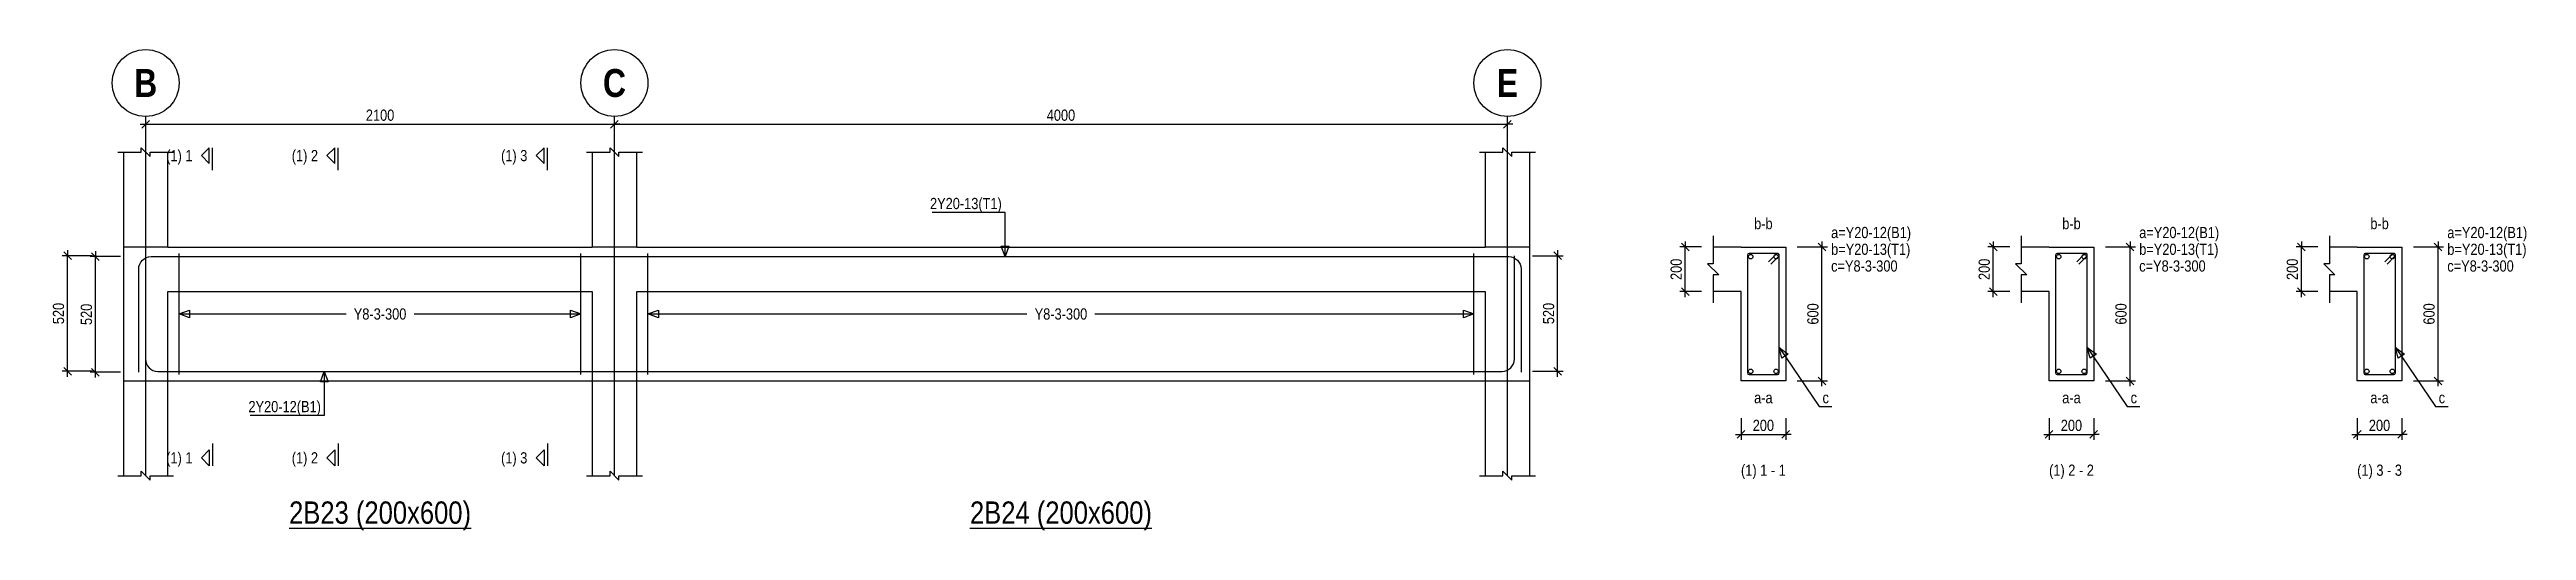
# Model space of a CAD drawing. Extents: x 0 to 206258, y -403073 to 0.
# Drawn here: x 66433 to 88623, y -220734 to -216424 of the extents above; entities that cross this region are included whole.
import ezdxf
from ezdxf.enums import TextEntityAlignment as Align
from ezdxf.lldxf.tags import DXFTag

# ---------------------------------------------------------------- set-up
doc = ezdxf.new("R2010")
doc.units = 0
doc.header["$LTSCALE"] = 1000
for name, color, linetype in [('Axis Circle(Dir 2)', 150, 'Continuous'), ('Axis Label(Dir 1)', 7, 'Continuous'), ('Axis Line(Dir 2)', 150, 'CENTER2'), ('Break Line', 5, 'Continuous'), ('Dimension Line', 5, 'Continuous'), ('Front Elevation Line', 40, 'Continuous'), ('Leader Line', 5, 'Continuous'), ('Link Line', 3, 'Continuous'), ('Rebar Label', 6, 'Continuous'), ('Rebar Line', 7, 'Continuous'), ('Section Label', 1, 'Continuous'), ('Section Line', 1, 'Continuous'), ('Top Rebar Label', 6, 'Continuous'), ('Top Rebar Line', 7, 'Continuous')]:
    doc.layers.add(name, color=color, linetype=linetype)
for name, color, linetype, true_color in [('Beam Label(D)', 94, 'Continuous', 0x008100), ('Beam Line(D)', 112, 'Continuous', 0x00bd5e), ('Link Label', 94, 'Continuous', 0x008100)]:
    doc.layers.add(name, color=color, linetype=linetype, true_color=true_color)
doc.styles.add('Axis Label(Dir 1)', font='ARIALNB.TTF', dxfattribs={"height": 250})
doc.styles.add('Beam Label(D)', font='ARIALN.TTF', dxfattribs={"height": 200})
doc.styles.add('Dimension Text', font='ARIALN.TTF', dxfattribs={"height": 100})
doc.styles.add('Link Label', font='ARIALN.TTF', dxfattribs={"height": 100})
doc.styles.add('Rebar Label', font='ARIALN.TTF', dxfattribs={"height": 100})
doc.styles.add('Section Label', font='ARIALN.TTF', dxfattribs={"height": 100})
doc.styles.add('Top Rebar Label', font='ARIALN.TTF', dxfattribs={"height": 100})
tags = doc.linetypes.add('CENTER2', pattern=[1.125, 0.75, -0.125, 0.125, -0.125]).pattern_tags.tags
tags[10:11] = [DXFTag(74, 4), DXFTag(75, 0), DXFTag(340, '0'), DXFTag(46, 0.0), DXFTag(50, 0.0), DXFTag(44, 0.0), DXFTag(45, 0.0)]
tags[8:9] = [DXFTag(74, 4), DXFTag(75, 0), DXFTag(340, '0'), DXFTag(46, 0.0), DXFTag(50, 0.0), DXFTag(44, 0.0), DXFTag(45, 0.0)]
tags[6:7] = [DXFTag(74, 4), DXFTag(75, 0), DXFTag(340, '0'), DXFTag(46, 0.0), DXFTag(50, 0.0), DXFTag(44, 0.0), DXFTag(45, 0.0)]
tags[4:5] = [DXFTag(74, 4), DXFTag(75, 0), DXFTag(340, '0'), DXFTag(46, 0.0), DXFTag(50, 0.0), DXFTag(44, 0.0), DXFTag(45, 0.0)]
doc.dimstyles.new('BEAM', dxfattribs={"dimtxt": 100, "dimasz": 30, "dimexe": 48.3, "dimexo": 103.5, "dimgap": 30, "dimtad": 1, "dimtoh": 1, "dimdec": 1, "dimlfac": 0.5, "dimdsep": 46, "dimtxsty": 'Dimension Text', "dimblk": 'PCDIM_TICK', "dimcen": 0.09, "dimclrd": 5, "dimclre": 5, "dimclrt": 5, "dimadec": 1, "dimazin": 0, "dimtp": 1, "dimtm": 1, "dimtfac": 1, "dimtdec": 4, "dimtofl": 0, "dimtmove": 0, "dimatfit": 3, "dimfxl": 1, "dimtolj": 1, "dimtzin": 0, "dimarcsym": 0})

msp = doc.modelspace()

# ---------------------------------------------------------------- texts
at = {"layer": 'Axis Label(Dir 1)', "transparency": 33554687, "style": 'Axis Label(Dir 1)'}
for s, p in [('B', (67293.965, -216724.284)), ('C', (71493.965, -216724.284)), ('E', (79493.965, -216724.284))]:
    msp.add_text(s, height=250, dxfattribs=at).set_placement(p, align=Align.MIDDLE_CENTER)
at = {"layer": 'Beam Label(D)', "transparency": 33554687, "style": 'Beam Label(D)'}
for s, p in [('%%U2B23 (200x600)', (69393.965, -220474.284)), ('%%U2B24 (200x600)', (75493.965, -220474.284))]:
    msp.add_text(s, height=200, dxfattribs=at).set_placement(p, align=Align.TOP_CENTER)
at = {"layer": 'Link Label', "transparency": 33554687, "style": 'Link Label'}
for s, p in [(' c=Y8-3-300', (82361.964, -218414.284)), (' c=Y8-3-300', (85122.203, -218414.284)), (' c=Y8-3-300', (87882.442, -218414.284)), ('c', (82316.964, -219594.284)), ('c', (85077.203, -219594.284)), ('c', (87837.442, -219594.284))]:
    msp.add_text(s, height=100, dxfattribs=at).set_placement(p)
for p in [(69393.965, -218794.284), (75493.965, -218794.284)]:
    msp.add_text('Y8-3-300', height=100, dxfattribs=at).set_placement(p, align=Align.MIDDLE_CENTER)
at = {"layer": 'Rebar Label', "transparency": 33554687, "style": 'Rebar Label'}
for s, p in [('b-b', (81786.964, -218064.284)), ('b-b', (84547.203, -218064.284)), ('b-b', (87307.442, -218064.284)), ('a-a', (81786.964, -219624.284)), ('a-a', (84547.203, -219624.284)), ('a-a', (87307.442, -219624.284))]:
    msp.add_text(s, height=100, dxfattribs=at).set_placement(p, align=Align.BOTTOM_CENTER)
for p in [(82361.964, -218114.284), (85122.203, -218114.284), (87882.442, -218114.284)]:
    msp.add_text(' a=Y20-12(B1)', height=100, dxfattribs=at).set_placement(p)
msp.add_text(' 2Y20-12(B1)', height=100, dxfattribs=at).set_placement((68863.965, -219674.284), align=Align.RIGHT)
at = {"layer": 'Section Label', "transparency": 33554687, "style": 'Section Label'}
for s, p in [('(1) 1', (67713.254, -217374.994)), ('(1) 2', (68838.254, -217374.994)), ('(1) 3', (70713.254, -217374.994)), ('(1) 1', (67713.254, -220083.573)), ('(1) 2', (68838.254, -220083.573)), ('(1) 3', (70713.254, -220083.573))]:
    msp.add_text(s, height=100, dxfattribs=at).set_placement(p, align=Align.MIDDLE_RIGHT)
for s, p in [('(1) 1 - 1', (81786.964, -220274.284)), ('(1) 2 - 2', (84547.203, -220274.284)), ('(1) 3 - 3', (87307.442, -220274.284))]:
    msp.add_text(s, height=100, dxfattribs=at).set_placement(p, align=Align.BOTTOM_CENTER)
at = {"layer": 'Top Rebar Label', "transparency": 33554687, "style": 'Top Rebar Label'}
msp.add_text(' 2Y20-13(T1)', height=100, dxfattribs=at).set_placement((74963.965, -217854.284), align=Align.RIGHT)
for p in [(82361.964, -218264.284), (85122.203, -218264.284), (87882.442, -218264.284)]:
    msp.add_text(' b=Y20-13(T1)', height=100, dxfattribs=at).set_placement(p)

# ---------------------------------------------------------------- blocks, each defined once
blk = doc.blocks.new('PCDIM_TICK')
at = {"layer": 'Dimension Line', "color": 0, "transparency": 33554687}
for p, q in [((1.15, 1.15), (-1.15, -1.15)), ((1.61, 0), (0, 0))]:
    blk.add_line(p, q, dxfattribs=at)
blk = doc.blocks.new('*U2977')
at = {"layer": 'Dimension Line', "color": 5, "true_color": 0x0000ff, "transparency": 16777216}
for p, q in [((67068, -218280), (66796, -218280)), ((66844, -219316), (66844, -218280)), ((67068, -219316), (66796, -219316))]:
    blk.add_line(p, q, dxfattribs=at)
at = {"layer": 'Dimension Line', "color": 5, "true_color": 0x0000ff, "transparency": 16777216, "xscale": 30, "yscale": 30}
for p, rotation in [((66844, -218280), 89.99999999999447), ((66844, -219316), 269.9999999999834)]:
    blk.add_blockref('PCDIM_TICK', p, dxfattribs=dict(at, rotation=rotation))
at = {"layer": 'Dimension Line', "color": 5, "true_color": 0x0000ff, "transparency": 16777216, "insert": (66814, -218798), "char_height": 100, "width": 181.5, "attachment_point": 8, "rotation": 90, "style": 'Dimension Text'}
blk.add_mtext('520', dxfattribs=at)
blk = doc.blocks.new('*U2978')
at = {"layer": 'Dimension Line', "color": 5, "true_color": 0x0000ff, "transparency": 16777216}
for p, q in [((66818, -218272), (66546, -218272)), ((66594, -219308), (66594, -218272)), ((66818, -219308), (66546, -219308))]:
    blk.add_line(p, q, dxfattribs=at)
at = {"layer": 'Dimension Line', "color": 5, "true_color": 0x0000ff, "transparency": 16777216, "xscale": 30, "yscale": 30}
for p, rotation in [((66594, -218272), 89.99999999999447), ((66594, -219308), 269.9999999999834)]:
    blk.add_blockref('PCDIM_TICK', p, dxfattribs=dict(at, rotation=rotation))
at = {"layer": 'Dimension Line', "color": 5, "true_color": 0x0000ff, "transparency": 16777216, "insert": (66564, -218790), "char_height": 100, "width": 181.5, "attachment_point": 8, "rotation": 90, "style": 'Dimension Text'}
blk.add_mtext('520', dxfattribs=at)
blk = doc.blocks.new('*U2979')
at = {"layer": 'Dimension Line', "color": 5, "true_color": 0x0000ff, "transparency": 16777216}
for p, q in [((67294, -217241), (67294, -217046)), ((67294, -217094), (71494, -217094)), ((71494, -217241), (71494, -217046))]:
    blk.add_line(p, q, dxfattribs=at)
at = {"layer": 'Dimension Line', "color": 5, "true_color": 0x0000ff, "transparency": 16777216, "xscale": 30, "yscale": 30, "rotation": 180.0000000000004}
blk.add_blockref('PCDIM_TICK', (67294, -217094), dxfattribs=at)
at = {"layer": 'Dimension Line', "color": 5, "true_color": 0x0000ff, "transparency": 16777216, "xscale": 30, "yscale": 30}
blk.add_blockref('PCDIM_TICK', (71494, -217094), dxfattribs=at)
at = {"layer": 'Dimension Line', "color": 5, "true_color": 0x0000ff, "transparency": 16777216, "insert": (69394, -217064), "char_height": 100, "width": 247.25, "attachment_point": 8, "style": 'Dimension Text'}
blk.add_mtext('2100', dxfattribs=at)
blk = doc.blocks.new('*U2989')
at = {"layer": 'Dimension Line', "color": 5, "true_color": 0x0000ff, "transparency": 16777216}
for p, q in [((79719, -218272), (79992, -218272)), ((79944, -219308), (79944, -218272)), ((79719, -219308), (79992, -219308))]:
    blk.add_line(p, q, dxfattribs=at)
at = {"layer": 'Dimension Line', "color": 5, "true_color": 0x0000ff, "transparency": 16777216, "xscale": 30, "yscale": 30}
for p, rotation in [((79944, -218272), 89.99999999999447), ((79944, -219308), 269.9999999999834)]:
    blk.add_blockref('PCDIM_TICK', p, dxfattribs=dict(at, rotation=rotation))
at = {"layer": 'Dimension Line', "color": 5, "true_color": 0x0000ff, "transparency": 16777216, "insert": (79914, -218790), "char_height": 100, "width": 181.5, "attachment_point": 8, "rotation": 90, "style": 'Dimension Text'}
blk.add_mtext('520', dxfattribs=at)
blk = doc.blocks.new('*U2990')
at = {"layer": 'Dimension Line', "color": 5, "true_color": 0x0000ff, "transparency": 16777216}
for p, q in [((71494, -217241), (71494, -217046)), ((71494, -217094), (79494, -217094)), ((79494, -217241), (79494, -217046))]:
    blk.add_line(p, q, dxfattribs=at)
at = {"layer": 'Dimension Line', "color": 5, "true_color": 0x0000ff, "transparency": 16777216, "xscale": 30, "yscale": 30, "rotation": 180.0000000000004}
blk.add_blockref('PCDIM_TICK', (71494, -217094), dxfattribs=at)
at = {"layer": 'Dimension Line', "color": 5, "true_color": 0x0000ff, "transparency": 16777216, "xscale": 30, "yscale": 30}
blk.add_blockref('PCDIM_TICK', (79494, -217094), dxfattribs=at)
at = {"layer": 'Dimension Line', "color": 5, "true_color": 0x0000ff, "transparency": 16777216, "insert": (75494, -217064), "char_height": 100, "width": 249.2, "attachment_point": 8, "style": 'Dimension Text'}
blk.add_mtext('4000', dxfattribs=at)
blk = doc.blocks.new('*U2980')
at = {"layer": 'Dimension Line', "color": 5, "true_color": 0x0000ff, "transparency": 16777216}
for p, q in [((82090, -218194), (82360, -218194)), ((82312, -219394), (82312, -218194)), ((82090, -219394), (82360, -219394))]:
    blk.add_line(p, q, dxfattribs=at)
at = {"layer": 'Dimension Line', "color": 5, "true_color": 0x0000ff, "transparency": 16777216, "xscale": 30, "yscale": 30}
for p, rotation in [((82312, -218194), 89.99999999999447), ((82312, -219394), 269.9999999999834)]:
    blk.add_blockref('PCDIM_TICK', p, dxfattribs=dict(at, rotation=rotation))
at = {"layer": 'Dimension Line', "color": 5, "true_color": 0x0000ff, "transparency": 16777216, "insert": (82282, -218794), "char_height": 100, "width": 181.97, "attachment_point": 8, "rotation": 90, "style": 'Dimension Text'}
blk.add_mtext('600', dxfattribs=at)
blk = doc.blocks.new('*U2981')
at = {"layer": 'Dimension Line', "color": 5, "true_color": 0x0000ff, "transparency": 16777216}
for p, q in [((81233, -218194), (81039, -218194)), ((81087, -218594), (81087, -218194)), ((81233, -218594), (81039, -218594))]:
    blk.add_line(p, q, dxfattribs=at)
at = {"layer": 'Dimension Line', "color": 5, "true_color": 0x0000ff, "transparency": 16777216, "xscale": 30, "yscale": 30}
for p, rotation in [((81087, -218194), 89.99999999999447), ((81087, -218594), 269.9999999999834)]:
    blk.add_blockref('PCDIM_TICK', p, dxfattribs=dict(at, rotation=rotation))
at = {"layer": 'Dimension Line', "color": 5, "true_color": 0x0000ff, "transparency": 16777216, "insert": (81057, -218394), "char_height": 100, "width": 182.77, "attachment_point": 8, "rotation": 90, "style": 'Dimension Text'}
blk.add_mtext('200', dxfattribs=at)
blk = doc.blocks.new('*U2982')
at = {"layer": 'Dimension Line', "color": 5, "true_color": 0x0000ff, "transparency": 16777216}
for p, q in [((81587, -219728), (81587, -219923)), ((81587, -219874), (81987, -219874)), ((81987, -219728), (81987, -219923))]:
    blk.add_line(p, q, dxfattribs=at)
at = {"layer": 'Dimension Line', "color": 5, "true_color": 0x0000ff, "transparency": 16777216, "xscale": 30, "yscale": 30, "rotation": 180.0000000000004}
blk.add_blockref('PCDIM_TICK', (81587, -219874), dxfattribs=at)
at = {"layer": 'Dimension Line', "color": 5, "true_color": 0x0000ff, "transparency": 16777216, "xscale": 30, "yscale": 30}
blk.add_blockref('PCDIM_TICK', (81987, -219874), dxfattribs=at)
at = {"layer": 'Dimension Line', "color": 5, "true_color": 0x0000ff, "transparency": 16777216, "insert": (81787, -219844), "char_height": 100, "width": 182.77, "attachment_point": 8, "style": 'Dimension Text'}
blk.add_mtext('200', dxfattribs=at)
blk = doc.blocks.new('*U2983')
at = {"layer": 'Dimension Line', "color": 5, "true_color": 0x0000ff, "transparency": 16777216}
for p, q in [((84851, -218194), (85121, -218194)), ((85072, -219394), (85072, -218194)), ((84851, -219394), (85121, -219394))]:
    blk.add_line(p, q, dxfattribs=at)
at = {"layer": 'Dimension Line', "color": 5, "true_color": 0x0000ff, "transparency": 16777216, "xscale": 30, "yscale": 30}
for p, rotation in [((85072, -218194), 89.99999999999447), ((85072, -219394), 269.9999999999834)]:
    blk.add_blockref('PCDIM_TICK', p, dxfattribs=dict(at, rotation=rotation))
at = {"layer": 'Dimension Line', "color": 5, "true_color": 0x0000ff, "transparency": 16777216, "insert": (85042, -218794), "char_height": 100, "width": 181.97, "attachment_point": 8, "rotation": 90, "style": 'Dimension Text'}
blk.add_mtext('600', dxfattribs=at)
blk = doc.blocks.new('*U2984')
at = {"layer": 'Dimension Line', "color": 5, "true_color": 0x0000ff, "transparency": 16777216}
for p, q in [((83994, -218194), (83799, -218194)), ((83847, -218594), (83847, -218194)), ((83994, -218594), (83799, -218594))]:
    blk.add_line(p, q, dxfattribs=at)
at = {"layer": 'Dimension Line', "color": 5, "true_color": 0x0000ff, "transparency": 16777216, "xscale": 30, "yscale": 30}
for p, rotation in [((83847, -218194), 89.99999999999447), ((83847, -218594), 269.9999999999834)]:
    blk.add_blockref('PCDIM_TICK', p, dxfattribs=dict(at, rotation=rotation))
at = {"layer": 'Dimension Line', "color": 5, "true_color": 0x0000ff, "transparency": 16777216, "insert": (83817, -218394), "char_height": 100, "width": 182.77, "attachment_point": 8, "rotation": 90, "style": 'Dimension Text'}
blk.add_mtext('200', dxfattribs=at)
blk = doc.blocks.new('*U2985')
at = {"layer": 'Dimension Line', "color": 5, "true_color": 0x0000ff, "transparency": 16777216}
for p, q in [((84347, -219728), (84347, -219923)), ((84347, -219874), (84747, -219874)), ((84747, -219728), (84747, -219923))]:
    blk.add_line(p, q, dxfattribs=at)
at = {"layer": 'Dimension Line', "color": 5, "true_color": 0x0000ff, "transparency": 16777216, "xscale": 30, "yscale": 30, "rotation": 180.0000000000004}
blk.add_blockref('PCDIM_TICK', (84347, -219874), dxfattribs=at)
at = {"layer": 'Dimension Line', "color": 5, "true_color": 0x0000ff, "transparency": 16777216, "xscale": 30, "yscale": 30}
blk.add_blockref('PCDIM_TICK', (84747, -219874), dxfattribs=at)
at = {"layer": 'Dimension Line', "color": 5, "true_color": 0x0000ff, "transparency": 16777216, "insert": (84547, -219844), "char_height": 100, "width": 182.77, "attachment_point": 8, "style": 'Dimension Text'}
blk.add_mtext('200', dxfattribs=at)
blk = doc.blocks.new('*U2986')
at = {"layer": 'Dimension Line', "color": 5, "true_color": 0x0000ff, "transparency": 16777216}
for p, q in [((87611, -218194), (87881, -218194)), ((87832, -219394), (87832, -218194)), ((87611, -219394), (87881, -219394))]:
    blk.add_line(p, q, dxfattribs=at)
at = {"layer": 'Dimension Line', "color": 5, "true_color": 0x0000ff, "transparency": 16777216, "xscale": 30, "yscale": 30}
for p, rotation in [((87832, -218194), 89.99999999999447), ((87832, -219394), 269.9999999999834)]:
    blk.add_blockref('PCDIM_TICK', p, dxfattribs=dict(at, rotation=rotation))
at = {"layer": 'Dimension Line', "color": 5, "true_color": 0x0000ff, "transparency": 16777216, "insert": (87802, -218794), "char_height": 100, "width": 181.97, "attachment_point": 8, "rotation": 90, "style": 'Dimension Text'}
blk.add_mtext('600', dxfattribs=at)
blk = doc.blocks.new('*U2987')
at = {"layer": 'Dimension Line', "color": 5, "true_color": 0x0000ff, "transparency": 16777216}
for p, q in [((86754, -218194), (86559, -218194)), ((86607, -218594), (86607, -218194)), ((86754, -218594), (86559, -218594))]:
    blk.add_line(p, q, dxfattribs=at)
at = {"layer": 'Dimension Line', "color": 5, "true_color": 0x0000ff, "transparency": 16777216, "xscale": 30, "yscale": 30}
for p, rotation in [((86607, -218194), 89.99999999999447), ((86607, -218594), 269.9999999999834)]:
    blk.add_blockref('PCDIM_TICK', p, dxfattribs=dict(at, rotation=rotation))
at = {"layer": 'Dimension Line', "color": 5, "true_color": 0x0000ff, "transparency": 16777216, "insert": (86577, -218394), "char_height": 100, "width": 182.77, "attachment_point": 8, "rotation": 90, "style": 'Dimension Text'}
blk.add_mtext('200', dxfattribs=at)
blk = doc.blocks.new('*U2988')
at = {"layer": 'Dimension Line', "color": 5, "true_color": 0x0000ff, "transparency": 16777216}
for p, q in [((87107, -219728), (87107, -219923)), ((87107, -219874), (87507, -219874)), ((87507, -219728), (87507, -219923))]:
    blk.add_line(p, q, dxfattribs=at)
at = {"layer": 'Dimension Line', "color": 5, "true_color": 0x0000ff, "transparency": 16777216, "xscale": 30, "yscale": 30, "rotation": 180.0000000000004}
blk.add_blockref('PCDIM_TICK', (87107, -219874), dxfattribs=at)
at = {"layer": 'Dimension Line', "color": 5, "true_color": 0x0000ff, "transparency": 16777216, "xscale": 30, "yscale": 30}
blk.add_blockref('PCDIM_TICK', (87507, -219874), dxfattribs=at)
at = {"layer": 'Dimension Line', "color": 5, "true_color": 0x0000ff, "transparency": 16777216, "insert": (87307, -219844), "char_height": 100, "width": 182.77, "attachment_point": 8, "style": 'Dimension Text'}
blk.add_mtext('200', dxfattribs=at)

# ---------------------------------------------------------------- dimensions: what is measured, and where the dimension line sits
at = {"layer": 'Dimension Line', "transparency": 33554687}
for base, p1, p2, text, picture, middle in [((69393.965, -217094.284), (67293.965, -217344.284), (71493.965, -217344.284), '2100', '*U2979', (69393.965, -217094.284)), ((75493.965, -217094.284), (71493.965, -217344.284), (79493.965, -217344.284), '4000', '*U2990', (75493.965, -217094.284)), ((81786.964, -219874.284), (81586.964, -219624.284), (81986.964, -219624.284), '200', '*U2982', (81786.964, -219874.284)), ((84547.203, -219874.284), (84347.203, -219624.284), (84747.203, -219624.284), '200', '*U2985', (84547.203, -219874.284)), ((87307.442, -219874.284), (87107.442, -219624.284), (87507.442, -219624.284), '200', '*U2988', (87307.442, -219874.284))]:
    dim = msp.add_linear_dim(base=base, p1=p1, p2=p2, text=text, dimstyle='BEAM', override={"dimscale": 1, "dimtxt": 100, "dimasz": 30, "dimexe": 48.3, "dimexo": 103.5, "dimgap": 30, "dimtad": 1, "dimtih": 0, "dimdec": 1, "dimlfac": 0.5, "dimzin": 8, "dimlunit": 2, "dimpost": '', "dimtxsty": 'Dimension Text', "dimblk": 'PCDIM_TICK', "dimse1": 0, "dimse2": 0, "dimsd2": 0, "dimclrd": 5, "dimclre": 5, "dimclrt": 5, "dimaunit": 0, "dimadec": 1, "dimazin": 0, "dimtol": 0, "dimtp": 1, "dimtm": 1, "dimtmove": 0}, dxfattribs=at)
    dim.commit()
    dim.dimension.update_dxf_attribs({"geometry": picture, "text_midpoint": middle})
for base, p1, p2, text, picture, middle in [((66593.965, -218790.284), (66921.965, -219308.284), (66921.965, -218272.284), '520', '*U2978', (66593.965, -218790.284)), ((66843.965, -218798.284), (67171.965, -219316.284), (67171.965, -218280.284), '520', '*U2977', (66843.965, -218798.284)), ((79943.964, -218790.284), (79615.964, -219308.284), (79615.965, -218272.284), '520', '*U2989', (79943.964, -218790.284)), ((81086.964, -218394.284), (81336.964, -218594.284), (81336.964, -218194.284), '200', '*U2981', (81086.964, -218394.284)), ((82311.964, -218794.284), (81986.964, -219394.284), (81986.964, -218194.284), '600', '*U2980', (82311.964, -218794.284)), ((83847.203, -218394.284), (84097.203, -218594.284), (84097.203, -218194.284), '200', '*U2984', (83847.203, -218394.284)), ((85072.203, -218794.284), (84747.203, -219394.284), (84747.203, -218194.284), '600', '*U2983', (85072.203, -218794.284)), ((86607.442, -218394.284), (86857.442, -218594.284), (86857.442, -218194.284), '200', '*U2987', (86607.442, -218394.284)), ((87832.442, -218794.284), (87507.442, -219394.284), (87507.442, -218194.284), '600', '*U2986', (87832.442, -218794.284))]:
    dim = msp.add_linear_dim(base=base, p1=p1, p2=p2, angle=90, text=text, dimstyle='BEAM', override={"dimscale": 1, "dimtxt": 100, "dimasz": 30, "dimexe": 48.3, "dimexo": 103.5, "dimgap": 30, "dimtad": 1, "dimtih": 0, "dimdec": 1, "dimlfac": 0.5, "dimzin": 8, "dimlunit": 2, "dimpost": '', "dimtxsty": 'Dimension Text', "dimblk": 'PCDIM_TICK', "dimse1": 0, "dimse2": 0, "dimsd2": 0, "dimclrd": 5, "dimclre": 5, "dimclrt": 5, "dimaunit": 0, "dimadec": 1, "dimazin": 0, "dimtol": 0, "dimtp": 1, "dimtm": 1, "dimtmove": 0}, dxfattribs=at)
    dim.commit()
    dim.dimension.update_dxf_attribs({"geometry": picture, "text_midpoint": middle})

# ---------------------------------------------------------------- linework, layer by layer
at = {"layer": 'Axis Circle(Dir 2)', "transparency": 33554687}
for centre in [(67293.965, -216724.284), (71493.965, -216724.284), (79493.965, -216724.284)]:
    msp.add_circle(centre, 300, dxfattribs=at)
at = {"layer": 'Axis Line(Dir 2)', "transparency": 33554687}
for points in [[(67293.965, -220244.284), (67293.965, -217024.284)], [(71493.965, -220244.284), (71493.965, -217024.284)], [(79493.965, -220244.284), (79493.965, -217024.284)]]:
    msp.add_lwpolyline(points, dxfattribs=at)
at = {"layer": 'Beam Line(D)', "transparency": 33554687}
for points in [[(67093.965, -217344.284), (67093.965, -218194.284)], [(67493.965, -218194.284), (67493.965, -217344.284)], [(71293.965, -217344.284), (71293.965, -218194.284)], [(71693.965, -218194.284), (71693.965, -217344.284)], [(79293.965, -217344.284), (79293.965, -218194.284)], [(79693.965, -218194.284), (79693.965, -217344.284)], [(67093.965, -218194.284), (67093.965, -220244.284)], [(67493.965, -218194.284), (71293.965, -218194.284)], [(71693.965, -218194.284), (79293.965, -218194.284)], [(79693.965, -220244.284), (79693.965, -218194.284)], [(81586.964, -218194.284), (81986.964, -218194.284), (81986.964, -219394.284), (81586.964, -219394.284), (81586.964, -218594.284), (81336.964, -218594.284)], [(81586.964, -218194.284), (81336.964, -218194.284)], [(81586.964, -218194.284), (81586.964, -218194.284)], [(84347.203, -218194.284), (84747.203, -218194.284), (84747.203, -219394.284), (84347.203, -219394.284), (84347.203, -218594.284), (84097.203, -218594.284)], [(84347.203, -218194.284), (84097.203, -218194.284)], [(84347.203, -218194.284), (84347.203, -218194.284)], [(87107.442, -218194.284), (87507.442, -218194.284), (87507.442, -219394.284), (87107.442, -219394.284), (87107.442, -218594.284), (86857.442, -218594.284)], [(87107.442, -218194.284), (86857.442, -218194.284)], [(87107.442, -218194.284), (87107.442, -218194.284)], [(67493.965, -220244.284), (67493.965, -219394.284)], [(67493.965, -219394.284), (71293.965, -219394.284)], [(71293.965, -219394.284), (71293.965, -220244.284)], [(71693.965, -220244.284), (71693.965, -219394.284)], [(71693.965, -219394.284), (79293.965, -219394.284)], [(79293.965, -219394.284), (79293.965, -220244.284)]]:
    msp.add_lwpolyline(points, dxfattribs=at)
at = {"layer": 'Break Line', "transparency": 33554687}
for points in [[(67043.965, -217344.284), (67253.965, -217344.284), (67253.965, -217304.284), (67333.965, -217384.284), (67333.965, -217344.284), (67543.965, -217344.284)], [(71243.965, -217344.284), (71453.965, -217344.284), (71453.965, -217304.284), (71533.965, -217384.284), (71533.965, -217344.284), (71743.965, -217344.284)], [(79243.965, -217344.284), (79453.965, -217344.284), (79453.965, -217304.284), (79533.965, -217384.284), (79533.965, -217344.284), (79743.965, -217344.284)], [(81336.964, -218094.284), (81336.964, -218344.284), (81286.964, -218344.284), (81386.964, -218444.284), (81336.964, -218444.284), (81336.964, -218694.284)], [(84097.203, -218094.284), (84097.203, -218344.284), (84047.203, -218344.284), (84147.203, -218444.284), (84097.203, -218444.284), (84097.203, -218694.284)], [(86857.442, -218094.284), (86857.442, -218344.284), (86807.442, -218344.284), (86907.442, -218444.284), (86857.442, -218444.284), (86857.442, -218694.284)], [(67043.965, -220244.284), (67253.965, -220244.284), (67253.965, -220204.284), (67333.965, -220284.284), (67333.965, -220244.284), (67543.965, -220244.284)], [(71243.965, -220244.284), (71453.965, -220244.284), (71453.965, -220204.284), (71533.965, -220284.284), (71533.965, -220244.284), (71743.965, -220244.284)], [(79243.965, -220244.284), (79453.965, -220244.284), (79453.965, -220204.284), (79533.965, -220284.284), (79533.965, -220244.284), (79743.965, -220244.284)]]:
    msp.add_lwpolyline(points, dxfattribs=at)
at = {"layer": 'Front Elevation Line', "transparency": 33554687}
for points in [[(67493.965, -218194.284), (67093.965, -218194.284)], [(67093.965, -218194.284), (67093.965, -219394.284)], [(67493.965, -218194.284), (67093.965, -218194.284)], [(67093.965, -218194.284), (67093.965, -219394.284)], [(67493.965, -218194.284), (71293.965, -218194.284)], [(71693.965, -218194.284), (71293.965, -218194.284)], [(71693.965, -218194.284), (79293.965, -218194.284)], [(79693.965, -218194.284), (79293.965, -218194.284)], [(79693.965, -219394.284), (79693.965, -218194.284)], [(67493.965, -219394.284), (67493.965, -218594.284)], [(67493.965, -219394.284), (67493.965, -218594.284)], [(67493.965, -218594.284), (71293.965, -218594.284)], [(71293.965, -218594.284), (71293.965, -219394.284)], [(71693.965, -219394.284), (71693.965, -218594.284)], [(71693.965, -218594.284), (79293.965, -218594.284)], [(79293.965, -218594.284), (79293.965, -219394.284)], [(67093.965, -219394.284), (67493.965, -219394.284)], [(67093.965, -219394.284), (67493.965, -219394.284)], [(71293.965, -219394.284), (71693.965, -219394.284)], [(79293.965, -219394.284), (79693.965, -219394.284)]]:
    msp.add_lwpolyline(points, dxfattribs=at)
at = {"layer": 'Leader Line', "transparency": 33554687}
for points in [[(74993.965, -218280.284), (74993.965, -217884.284), (74338.974, -217884.284)], [(74959.763, -218186.314), (75028.167, -218186.314), (74993.965, -218280.284), (74959.763, -218186.314)], [(67593.965, -218794.284), (67687.934, -218760.082), (67687.934, -218828.486), (67593.965, -218794.284), (69089.321, -218794.284)], [(69698.609, -218794.284), (71193.965, -218794.284), (71099.996, -218828.486), (71099.996, -218760.082), (71193.965, -218794.284)], [(71793.965, -218794.284), (71887.934, -218760.082), (71887.934, -218828.486), (71793.965, -218794.284), (75189.321, -218794.284)], [(75798.609, -218794.284), (79193.965, -218794.284), (79099.995, -218828.486), (79099.995, -218760.082), (79193.965, -218794.284)], [(82009.905, -219153.008), (81953.22, -219191.297), (81928.964, -219094.283), (82009.905, -219153.008)], [(81928.964, -219094.283), (82286.964, -219624.284), (82400.094, -219624.284)], [(84770.144, -219153.009), (84713.46, -219191.297), (84689.203, -219094.284), (84770.144, -219153.009)], [(84689.203, -219094.284), (85047.203, -219624.284), (85160.332, -219624.284)], [(87530.382, -219153.008), (87473.698, -219191.297), (87449.442, -219094.283), (87530.382, -219153.008)], [(87449.442, -219094.283), (87807.442, -219624.284), (87920.571, -219624.284)], [(68893.965, -219308.284), (68893.965, -219704.284), (68231.291, -219704.284)], [(68928.167, -219402.253), (68859.763, -219402.253), (68893.965, -219308.284), (68928.167, -219402.253)]]:
    msp.add_lwpolyline(points, dxfattribs=at)
at = {"layer": 'Link Line', "transparency": 33554687}
for p, q in [((67593.965, -219336.284), (67593.965, -218252.284)), ((71193.965, -219336.284), (71193.965, -218252.284)), ((71793.965, -219336.284), (71793.965, -218252.284)), ((79193.965, -219336.284), (79193.965, -218252.284))]:
    msp.add_line(p, q, dxfattribs=at)
for points in [[(81854.153, -218346.894), (81924.864, -218276.183, 0.668178638), (81914.964, -218252.284), (81658.964, -218252.284, 0.414213562), (81644.964, -218266.284), (81644.964, -219322.284, 0.414213562), (81658.964, -219336.284), (81914.964, -219336.284, 0.414213562), (81928.964, -219322.284), (81928.964, -218266.284, 0.668178638), (81905.065, -218256.384), (81834.354, -218327.095)], [(84614.392, -218346.894), (84685.103, -218276.183, 0.668178638), (84675.203, -218252.284), (84419.203, -218252.284, 0.414213562), (84405.203, -218266.284), (84405.203, -219322.284, 0.414213562), (84419.203, -219336.284), (84675.203, -219336.284, 0.414213562), (84689.203, -219322.284), (84689.203, -218266.284, 0.668178638), (84665.304, -218256.384), (84594.593, -218327.095)], [(87374.631, -218346.894), (87445.341, -218276.183, 0.668178638), (87435.442, -218252.284), (87179.442, -218252.284, 0.414213562), (87165.442, -218266.284), (87165.442, -219322.284, 0.414213562), (87179.442, -219336.284), (87435.442, -219336.284, 0.414213562), (87449.442, -219322.284), (87449.442, -218266.284, 0.668178638), (87425.542, -218256.384), (87354.832, -218327.095)]]:
    msp.add_lwpolyline(points, format="xyb", dxfattribs=at)
at = {"layer": 'Rebar Line', "transparency": 33554687}
msp.add_lwpolyline([(67291.965, -218272.284), (67291.965, -219198.328, 0.414213562), (67401.921, -219308.284), (79446.009, -219308.284, 0.414213543), (79555.964, -219198.328), (79555.965, -218272.284)], format="xyb", dxfattribs=at)
for centre in [(81672.964, -218280.284), (81900.964, -218280.284), (84433.203, -218280.284), (84661.203, -218280.284), (87193.442, -218280.284), (87421.442, -218280.284), (81672.964, -219308.284), (81900.964, -219308.284), (84433.203, -219308.284), (84661.203, -219308.284), (87193.442, -219308.284), (87421.442, -219308.284)]:
    msp.add_circle(centre, 20, dxfattribs=at)
at = {"layer": 'Section Line', "transparency": 33554687}
for points in [[(67863.965, -217304.284), (67793.254, -217374.994), (67863.965, -217445.705), (67863.965, -217304.284)], [(67893.965, -217504.284), (67893.965, -217304.284)], [(68988.965, -217304.284), (68918.254, -217374.994), (68988.965, -217445.705), (68988.965, -217304.284)], [(69018.965, -217504.284), (69018.965, -217304.284)], [(70863.965, -217304.284), (70793.254, -217374.994), (70863.965, -217445.705), (70863.965, -217304.284)], [(70893.965, -217504.284), (70893.965, -217304.284)], [(67863.965, -220154.284), (67863.965, -220154.284), (67793.254, -220083.573), (67863.965, -220012.862), (67863.965, -220154.284)], [(67893.965, -219954.284), (67893.965, -220154.284)], [(68988.965, -220154.284), (68988.965, -220154.284), (68918.254, -220083.573), (68988.965, -220012.862), (68988.965, -220154.284)], [(69018.965, -219954.284), (69018.965, -220154.284)], [(70863.965, -220154.284), (70863.965, -220154.284), (70793.254, -220083.573), (70863.965, -220012.862), (70863.965, -220154.284)], [(70893.965, -219954.284), (70893.965, -220154.284)]]:
    msp.add_lwpolyline(points, dxfattribs=at)
at = {"layer": 'Top Rebar Line', "transparency": 33554687}
msp.add_lwpolyline([(67231.965, -219316.284), (67231.965, -218390.239, -0.414213562), (67341.921, -218280.284), (79506.009, -218280.284, -0.414213562), (79615.964, -218390.239), (79615.964, -219316.284)], format="xyb", dxfattribs=at)

msp.set_redraw_order([(e.dxf.handle, doc.entitydb.next_handle()) for e in msp.query("TEXT MTEXT ATTDEF DIMENSION ARC_DIMENSION")])  # texts and dimensions are drawn at this point

doc.saveas('drawing.dxf')
